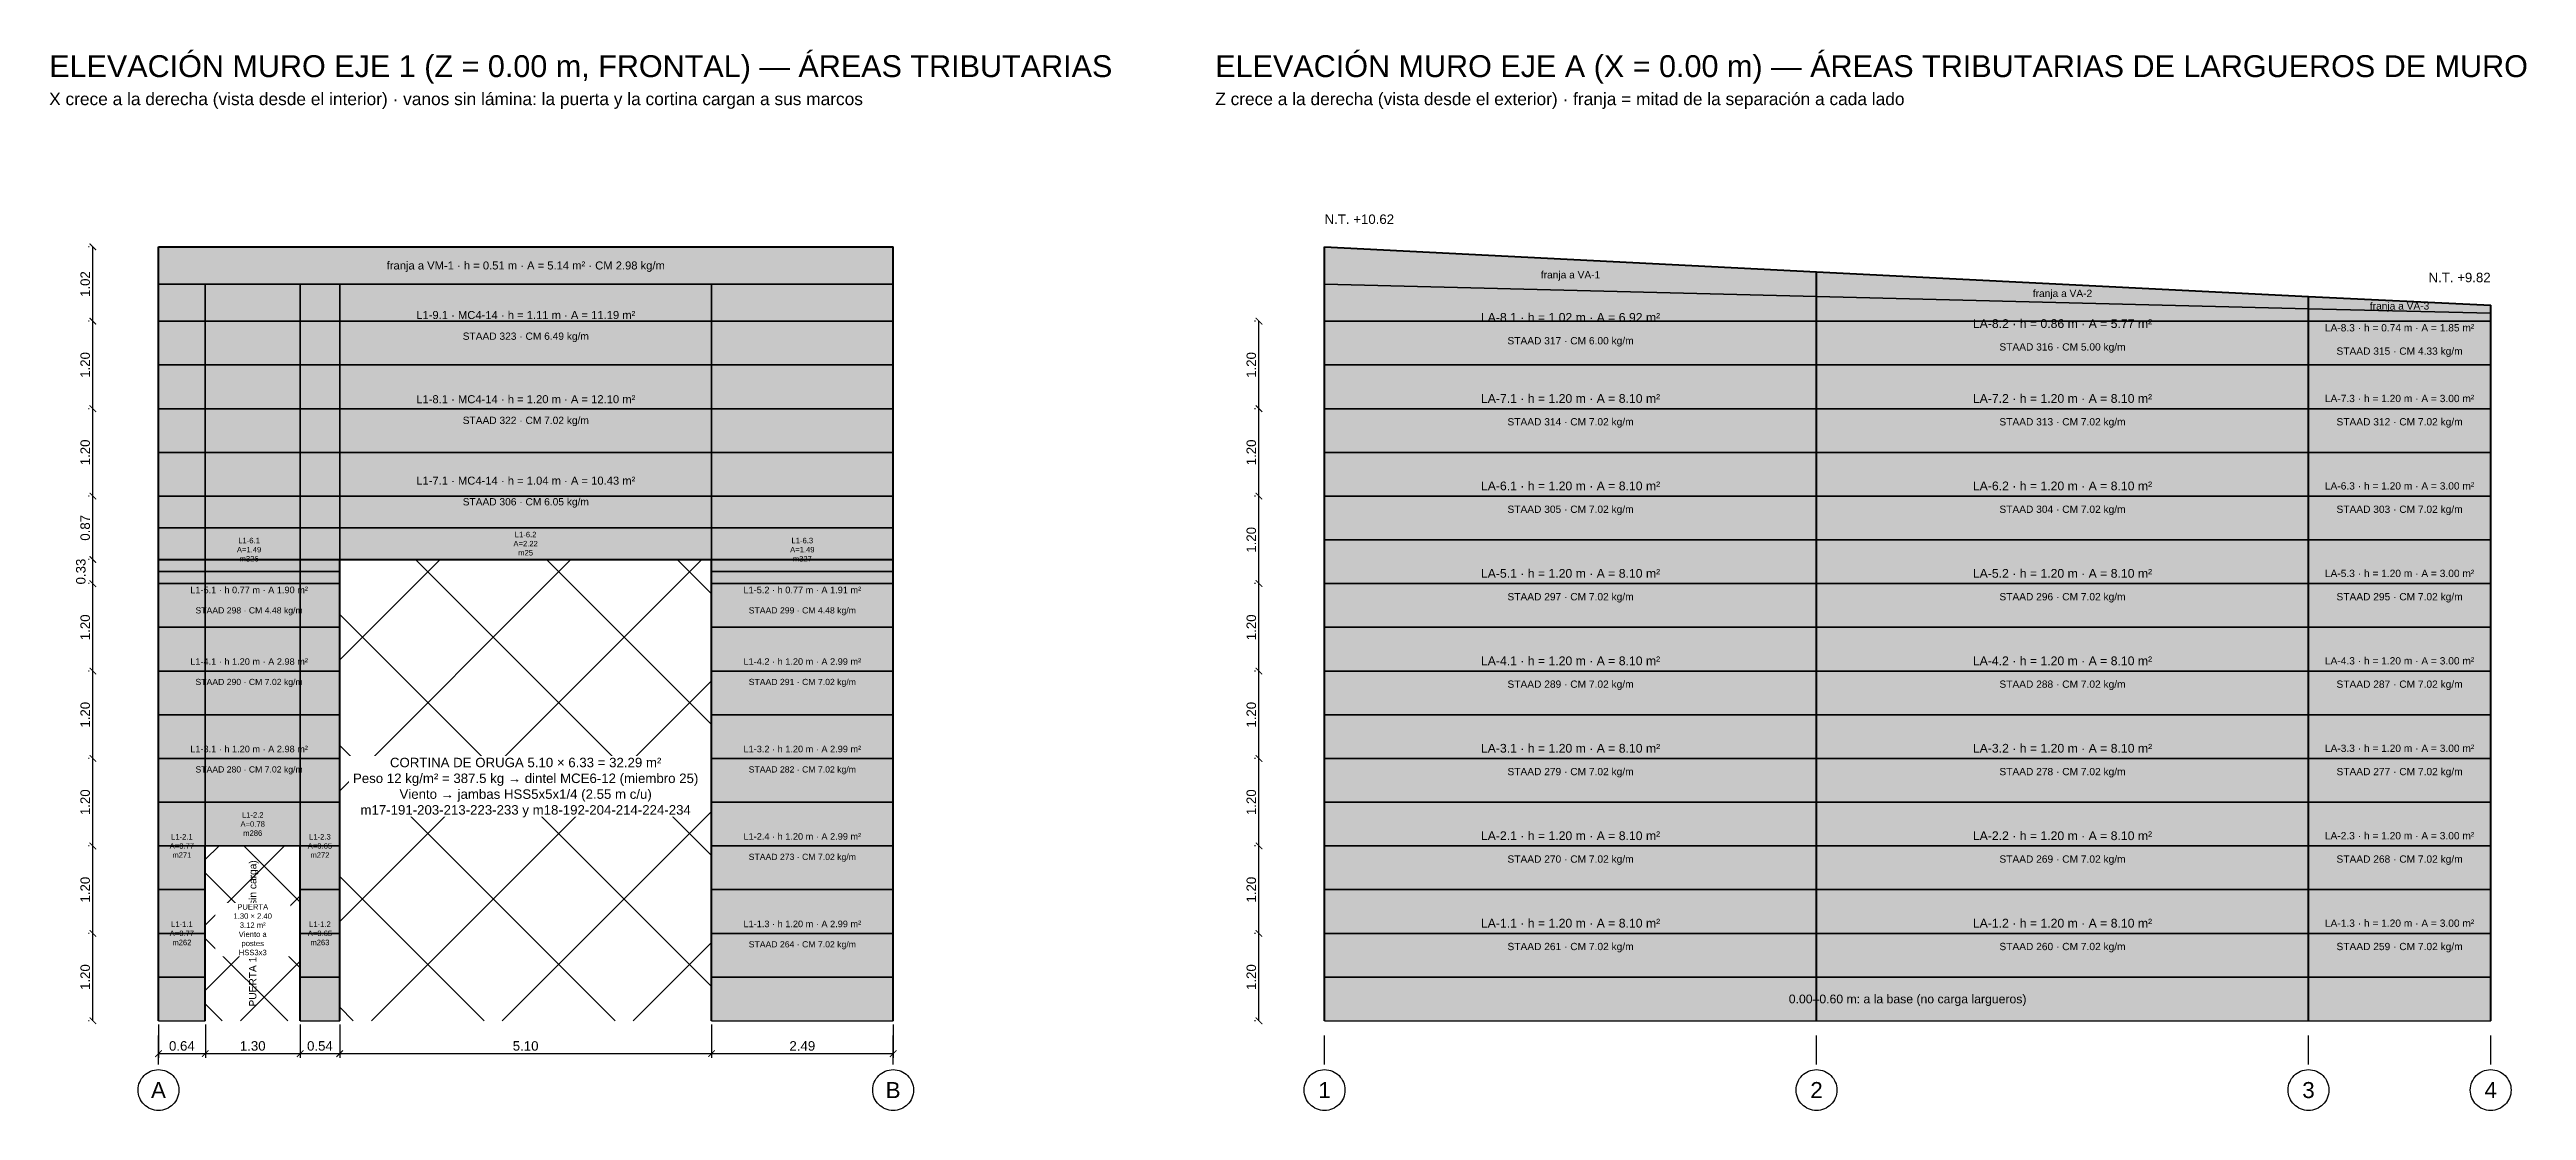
# Model space of a CAD drawing. Header units: metres. Extents: x -2.5 to 53.7, y -35.2 to 2.8.
# Drawn here: x -2.49 to 31.49, y -35.23 to -20.67 of the extents above; entities that cross this region are included whole.
import ezdxf
from ezdxf.enums import TextEntityAlignment as Align

# ---------------------------------------------------------------- set-up
doc = ezdxf.new("R2010")
doc.units = ezdxf.units.M
doc.linetypes.add('DASHDOT', pattern=[3.556, 2.54, -0.508, 0, -0.508])
for name, color, linetype in [('AT-MUROS', 130, 'Continuous'), ('AT-NO-CARGA', 9, 'Continuous'), ('AT-VIGAS', 30, 'Continuous'), ('COTAS', 3, 'Continuous'), ('EJES', 8, 'DASHDOT'), ('MARCO', 7, 'Continuous'), ('TEXTO', 7, 'Continuous'), ('TEXTO-AT', 250, 'Continuous'), ('TITULOS', 2, 'Continuous'), ('VANOS', 8, 'Continuous')]:
    doc.layers.add(name, color=color, linetype=linetype)
for name, color, linetype, lineweight in [('COLUMNAS', 7, 'Continuous', 50), ('MC4-14', 5, 'Continuous', 35), ('MCE6-12', 1, 'Continuous', 50)]:
    doc.layers.add(name, color=color, linetype=linetype, lineweight=lineweight)
doc.styles.add('ARIAL', font='arial.ttf')
doc.styles.add('OpenSansCondensed-Light', font='OpenSansCondensed-Light.ttf')
doc.dimstyles.new('EZDXF', dxfattribs={"dimtxt": 0.25, "dimasz": 0.175, "dimexe": 0.375, "dimexo": 0.125, "dimgap": 0.1, "dimtad": 1, "dimlfac": 100, "dimzin": 12, "dimtxsty": 'OpenSansCondensed-Light', "dimblk": 'ARCHTICK', "dimcen": 2.5, "dimazin": 3, "dimtfac": 0.5, "dimtmove": 2, "dimatfit": 3})

msp = doc.modelspace()

# ---------------------------------------------------------------- texts
at = {"layer": 'EJES', "style": 'ARIAL'}
for s, p in [('A', (-1, -34.95)), ('B', (9.08, -34.95)), ('1', (15, -34.95)), ('2', (21.75001, -34.95)), ('3', (28.5, -34.95)), ('4', (31, -34.95))]:
    msp.add_text(s, height=0.22, dxfattribs=at).set_placement(p, align=Align.MIDDLE_CENTER)
at = {"layer": 'TEXTO', "style": 'ARIAL'}
msp.add_text('N.T. +10.62', height=0.13, dxfattribs=at).set_placement((15, -23), align=Align.MIDDLE_LEFT)
msp.add_text('N.T. +9.82', height=0.13, dxfattribs=at).set_placement((31, -23.8), align=Align.MIDDLE_RIGHT)
at = {"layer": 'TEXTO-AT', "color": 18, "true_color": 0x000000, "style": 'ARIAL'}
for s, height, p in [('franja a VM-1 · h = 0.51 m · A = 5.14 m² · CM 2.98 kg/m', 0.11, (4.04, -23.634995)), ('franja a VA-1', 0.1, (18.375005, -23.7625)), ('franja a VA-2', 0.1, (25.125005, -24.0175)), ('L1-9.1 · MC4-14 · h = 1.11 m · A = 11.19 m²', 0.11, (4.04, -24.314995)), ('LA-8.1 · h = 1.02 m · A = 6.92 m²', 0.12, (18.375005, -24.3475)), ('LA-8.2 · h = 0.86 m · A = 5.77 m²', 0.12, (25.125005, -24.432498)), ('LA-8.3 · h = 0.74 m · A = 1.85 m²', 0.1, (29.75, -24.489995)), ('franja a VA-3', 0.1, (29.75, -24.189985)), ('STAAD 323 · CM 6.49 kg/m', 0.1, (4.04, -24.604995)), ('STAAD 317 · CM 6.00 kg/m', 0.1, (18.375005, -24.6675)), ('STAAD 316 · CM 5.00 kg/m', 0.1, (25.125005, -24.752498)), ('STAAD 315 · CM 4.33 kg/m', 0.1, (29.75, -24.809995)), ('L1-8.1 · MC4-14 · h = 1.20 m · A = 12.10 m²', 0.11, (4.04, -25.469993)), ('LA-7.1 · h = 1.20 m · A = 8.10 m²', 0.12, (18.375005, -25.46)), ('LA-7.2 · h = 1.20 m · A = 8.10 m²', 0.12, (25.125005, -25.46)), ('LA-7.3 · h = 1.20 m · A = 3.00 m²', 0.1, (29.75, -25.46)), ('STAAD 322 · CM 7.02 kg/m', 0.1, (4.04, -25.759993)), ('STAAD 314 · CM 7.02 kg/m', 0.1, (18.375005, -25.78)), ('STAAD 313 · CM 7.02 kg/m', 0.1, (25.125005, -25.78)), ('STAAD 312 · CM 7.02 kg/m', 0.1, (29.75, -25.78)), ('L1-7.1 · MC4-14 · h = 1.04 m · A = 10.43 m²', 0.11, (4.04, -26.587492)), ('STAAD 306 · CM 6.05 kg/m', 0.1, (4.04, -26.877492)), ('LA-6.1 · h = 1.20 m · A = 8.10 m²', 0.12, (18.375005, -26.66)), ('LA-6.2 · h = 1.20 m · A = 8.10 m²', 0.12, (25.125005, -26.66)), ('LA-6.3 · h = 1.20 m · A = 3.00 m²', 0.1, (29.75, -26.66)), ('STAAD 305 · CM 7.02 kg/m', 0.1, (18.375005, -26.98)), ('STAAD 304 · CM 7.02 kg/m', 0.1, (25.125005, -26.98)), ('STAAD 303 · CM 7.02 kg/m', 0.1, (29.75, -26.98)), ('LA-5.1 · h = 1.20 m · A = 8.10 m²', 0.12, (18.375005, -27.86)), ('LA-5.2 · h = 1.20 m · A = 8.10 m²', 0.12, (25.125005, -27.86)), ('LA-5.3 · h = 1.20 m · A = 3.00 m²', 0.1, (29.75, -27.86)), ('L1-5.1 · h 0.77 m · A 1.90 m²', 0.09, (0.24345, -28.087498)), ('L1-5.2 · h 0.77 m · A 1.91 m²', 0.09, (7.834255, -28.087498)), ('STAAD 297 · CM 7.02 kg/m', 0.1, (18.375005, -28.18)), ('STAAD 296 · CM 7.02 kg/m', 0.1, (25.125005, -28.18)), ('STAAD 295 · CM 7.02 kg/m', 0.1, (29.75, -28.18)), ('STAAD 298 · CM 4.48 kg/m', 0.085, (0.24345, -28.367497)), ('STAAD 299 · CM 4.48 kg/m', 0.085, (7.834255, -28.367497)), ('L1-4.1 · h 1.20 m · A 2.98 m²', 0.09, (0.24345, -29.07)), ('L1-4.2 · h 1.20 m · A 2.99 m²', 0.09, (7.834255, -29.07)), ('LA-4.1 · h = 1.20 m · A = 8.10 m²', 0.12, (18.375005, -29.06)), ('LA-4.2 · h = 1.20 m · A = 8.10 m²', 0.12, (25.125005, -29.06)), ('LA-4.3 · h = 1.20 m · A = 3.00 m²', 0.1, (29.75, -29.06)), ('STAAD 290 · CM 7.02 kg/m', 0.085, (0.24345, -29.35)), ('STAAD 291 · CM 7.02 kg/m', 0.085, (7.834255, -29.35)), ('STAAD 289 · CM 7.02 kg/m', 0.1, (18.375005, -29.38)), ('STAAD 288 · CM 7.02 kg/m', 0.1, (25.125005, -29.38)), ('STAAD 287 · CM 7.02 kg/m', 0.1, (29.75, -29.38)), ('L1-3.1 · h 1.20 m · A 2.98 m²', 0.09, (0.24345, -30.27)), ('L1-3.2 · h 1.20 m · A 2.99 m²', 0.09, (7.834255, -30.27)), ('LA-3.1 · h = 1.20 m · A = 8.10 m²', 0.12, (18.375005, -30.26)), ('LA-3.2 · h = 1.20 m · A = 8.10 m²', 0.12, (25.125005, -30.26)), ('LA-3.3 · h = 1.20 m · A = 3.00 m²', 0.1, (29.75, -30.26)), ('STAAD 280 · CM 7.02 kg/m', 0.085, (0.24345, -30.55)), ('STAAD 282 · CM 7.02 kg/m', 0.085, (7.834255, -30.55)), ('STAAD 279 · CM 7.02 kg/m', 0.1, (18.375005, -30.58)), ('STAAD 278 · CM 7.02 kg/m', 0.1, (25.125005, -30.58)), ('STAAD 277 · CM 7.02 kg/m', 0.1, (29.75, -30.58)), ('VANO NOSE DOCK 5.10 × 6.33 (sin carga)', 0.13, (4.037705, -30.834995)), ('L1-2.4 · h 1.20 m · A 2.99 m²', 0.09, (7.834255, -31.47)), ('LA-2.1 · h = 1.20 m · A = 8.10 m²', 0.12, (18.375005, -31.46)), ('LA-2.2 · h = 1.20 m · A = 8.10 m²', 0.12, (25.125005, -31.46)), ('LA-2.3 · h = 1.20 m · A = 3.00 m²', 0.1, (29.75, -31.46)), ('STAAD 273 · CM 7.02 kg/m', 0.085, (7.834255, -31.75)), ('STAAD 270 · CM 7.02 kg/m', 0.1, (18.375005, -31.78)), ('STAAD 269 · CM 7.02 kg/m', 0.1, (25.125005, -31.78)), ('STAAD 268 · CM 7.02 kg/m', 0.1, (29.75, -31.78)), ('L1-1.3 · h 1.20 m · A 2.99 m²', 0.09, (7.834255, -32.67)), ('LA-1.1 · h = 1.20 m · A = 8.10 m²', 0.12, (18.375005, -32.66)), ('LA-1.2 · h = 1.20 m · A = 8.10 m²', 0.12, (25.125005, -32.66)), ('LA-1.3 · h = 1.20 m · A = 3.00 m²', 0.1, (29.75, -32.66)), ('STAAD 264 · CM 7.02 kg/m', 0.085, (7.834255, -32.95)), ('STAAD 261 · CM 7.02 kg/m', 0.1, (18.375005, -32.98)), ('STAAD 260 · CM 7.02 kg/m', 0.1, (25.125005, -32.98)), ('STAAD 259 · CM 7.02 kg/m', 0.1, (29.75, -32.98)), ('0.00–0.60 m: a la base (no carga largueros)', 0.12, (23, -33.7))]:
    msp.add_text(s, height=height, dxfattribs=at).set_placement(p, align=Align.MIDDLE_CENTER)
msp.add_text('PUERTA 1.30 × 2.40 (sin carga)', height=0.1, rotation=90, dxfattribs=at).set_placement((0.2932, -32.8), align=Align.MIDDLE_CENTER)
at = {"layer": 'TEXTO-AT', "color": 18, "true_color": 0x000000, "char_height": 0.075, "attachment_point": 5, "style": 'ARIAL'}
for s, insert in [('L1-6.1\\PA=1.49\\Pm326', (0.24345, -27.534997)), ('L1-6.2\\PA=2.22\\Pm25', (4.037705, -27.452497)), ('L1-6.3\\PA=1.49\\Pm327', (7.834255, -27.534997)), ('L1-2.2\\PA=0.78\\Pm286', (0.2932, -31.3)), ('L1-2.1\\PA=0.77\\Pm271', (-0.67875, -31.6)), ('L1-2.3\\PA=0.65\\Pm272', (1.2154, -31.6)), ('L1-1.1\\PA=0.77\\Pm262', (-0.67875, -32.8)), ('L1-1.2\\PA=0.65\\Pm263', (1.2154, -32.8))]:
    msp.add_mtext(s, dxfattribs=dict(at, insert=insert))
at = {"layer": 'TITULOS', "style": 'ARIAL'}
for s, height, p in [('ELEVACIÓN MURO EJE 1 (Z = 0.00 m, FRONTAL) — ÁREAS TRIBUTARIAS', 0.3, (-2.5, -20.9)), ('ELEVACIÓN MURO EJE A (X = 0.00 m) — ÁREAS TRIBUTARIAS DE LARGUEROS DE MURO', 0.3, (13.5, -20.9)), ('X crece a la derecha (vista desde el interior) · vanos sin lámina: la puerta y la cortina cargan a sus marcos', 0.17, (-2.5, -21.35)), ('Z crece a la derecha (vista desde el exterior) · franja = mitad de la separación a cada lado', 0.17, (13.5, -21.35))]:
    msp.add_text(s, height=height, dxfattribs=at).set_placement(p, align=Align.MIDDLE_LEFT)

# ---------------------------------------------------------------- blocks, each defined once
blk = doc.blocks.new('_ARCHTICK')
at = {"color": 0, "linetype": 'ByBlock', "const_width": 0.15}
blk.add_lwpolyline([(-0.5, -0.5), (0.5, 0.5)], dxfattribs=at)
blk = doc.blocks.new('*D40')
at = {"color": 3, "transparency": 16777216}
for p, q in [((-1.95, -32.8), (-1.96, -32.8)), ((-1.9, -34), (-1.9, -32.8)), ((-1.95, -34), (-1.96, -34))]:
    blk.add_line(p, q, dxfattribs=at)
at = {"layer": 'Defpoints', "transparency": 16777216}
for p in [(-1.9, -32.8), (-1.9, -34), (-1.9, -34)]:
    blk.add_point(p, dxfattribs=at)
at = {"layer": 'COTAS', "color": 3, "transparency": 16777216, "xscale": 0.09, "yscale": 0.09}
for p, rotation in [((-1.9, -32.8), 90), ((-1.9, -34), 270)]:
    blk.add_blockref('_ARCHTICK', p, dxfattribs=dict(at, rotation=rotation))
at = {"layer": 'COTAS', "color": 3, "transparency": 16777216, "insert": (-2.005, -33.4), "char_height": 0.13, "attachment_point": 5, "rotation": 90, "style": 'ARIAL'}
blk.add_mtext('1.20', dxfattribs=at)
blk = doc.blocks.new('*D41')
at = {"color": 3, "transparency": 16777216}
for p, q in [((-1.95, -31.6), (-1.96, -31.6)), ((-1.9, -32.8), (-1.9, -31.6)), ((-1.95, -32.8), (-1.96, -32.8))]:
    blk.add_line(p, q, dxfattribs=at)
at = {"layer": 'Defpoints', "transparency": 16777216}
for p in [(-1.9, -31.6), (-1.9, -32.8), (-1.9, -32.8)]:
    blk.add_point(p, dxfattribs=at)
at = {"layer": 'COTAS', "color": 3, "transparency": 16777216, "xscale": 0.09, "yscale": 0.09}
for p, rotation in [((-1.9, -31.6), 90), ((-1.9, -32.8), 270)]:
    blk.add_blockref('_ARCHTICK', p, dxfattribs=dict(at, rotation=rotation))
at = {"layer": 'COTAS', "color": 3, "transparency": 16777216, "insert": (-2.005, -32.2), "char_height": 0.13, "attachment_point": 5, "rotation": 90, "style": 'ARIAL'}
blk.add_mtext('1.20', dxfattribs=at)
blk = doc.blocks.new('*D42')
at = {"color": 3, "transparency": 16777216}
for p, q in [((-1.95, -30.4), (-1.96, -30.4)), ((-1.9, -31.6), (-1.9, -30.4)), ((-1.95, -31.6), (-1.96, -31.6))]:
    blk.add_line(p, q, dxfattribs=at)
at = {"layer": 'Defpoints', "transparency": 16777216}
for p in [(-1.9, -30.4), (-1.9, -31.6), (-1.9, -31.6)]:
    blk.add_point(p, dxfattribs=at)
at = {"layer": 'COTAS', "color": 3, "transparency": 16777216, "xscale": 0.09, "yscale": 0.09}
for p, rotation in [((-1.9, -30.4), 90), ((-1.9, -31.6), 270)]:
    blk.add_blockref('_ARCHTICK', p, dxfattribs=dict(at, rotation=rotation))
at = {"layer": 'COTAS', "color": 3, "transparency": 16777216, "insert": (-2.005, -31), "char_height": 0.13, "attachment_point": 5, "rotation": 90, "style": 'ARIAL'}
blk.add_mtext('1.20', dxfattribs=at)
blk = doc.blocks.new('*D43')
at = {"color": 3, "transparency": 16777216}
for p, q in [((-1.95, -29.2), (-1.96, -29.2)), ((-1.9, -30.4), (-1.9, -29.2)), ((-1.95, -30.4), (-1.96, -30.4))]:
    blk.add_line(p, q, dxfattribs=at)
at = {"layer": 'Defpoints', "transparency": 16777216}
for p in [(-1.9, -29.2), (-1.9, -30.4), (-1.9, -30.4)]:
    blk.add_point(p, dxfattribs=at)
at = {"layer": 'COTAS', "color": 3, "transparency": 16777216, "xscale": 0.09, "yscale": 0.09}
for p, rotation in [((-1.9, -29.2), 90), ((-1.9, -30.4), 270)]:
    blk.add_blockref('_ARCHTICK', p, dxfattribs=dict(at, rotation=rotation))
at = {"layer": 'COTAS', "color": 3, "transparency": 16777216, "insert": (-2.005, -29.8), "char_height": 0.13, "attachment_point": 5, "rotation": 90, "style": 'ARIAL'}
blk.add_mtext('1.20', dxfattribs=at)
blk = doc.blocks.new('*D44')
at = {"color": 3, "transparency": 16777216}
for p, q in [((-1.95, -28), (-1.96, -28)), ((-1.9, -29.2), (-1.9, -28)), ((-1.95, -29.2), (-1.96, -29.2))]:
    blk.add_line(p, q, dxfattribs=at)
at = {"layer": 'Defpoints', "transparency": 16777216}
for p in [(-1.9, -28), (-1.9, -29.2), (-1.9, -29.2)]:
    blk.add_point(p, dxfattribs=at)
at = {"layer": 'COTAS', "color": 3, "transparency": 16777216, "xscale": 0.09, "yscale": 0.09}
for p, rotation in [((-1.9, -28), 90), ((-1.9, -29.2), 270)]:
    blk.add_blockref('_ARCHTICK', p, dxfattribs=dict(at, rotation=rotation))
at = {"layer": 'COTAS', "color": 3, "transparency": 16777216, "insert": (-2.005, -28.6), "char_height": 0.13, "attachment_point": 5, "rotation": 90, "style": 'ARIAL'}
blk.add_mtext('1.20', dxfattribs=at)
blk = doc.blocks.new('*D45')
at = {"color": 3, "transparency": 16777216}
for p, q in [((-1.95, -27.66999), (-1.96, -27.66999)), ((-1.9, -28), (-1.9, -27.66999)), ((-1.95, -28), (-1.96, -28))]:
    blk.add_line(p, q, dxfattribs=at)
at = {"layer": 'Defpoints', "transparency": 16777216}
for p in [(-1.9, -27.66999), (-1.9, -28), (-1.9, -28)]:
    blk.add_point(p, dxfattribs=at)
at = {"layer": 'COTAS', "color": 3, "transparency": 16777216, "xscale": 0.09, "yscale": 0.09}
for p, rotation in [((-1.9, -27.66999), 90), ((-1.9, -28), 270)]:
    blk.add_blockref('_ARCHTICK', p, dxfattribs=dict(at, rotation=rotation))
at = {"layer": 'COTAS', "color": 3, "transparency": 16777216, "insert": (-2.065, -27.834995), "char_height": 0.13, "attachment_point": 5, "rotation": 90, "style": 'ARIAL'}
blk.add_mtext('0.33', dxfattribs=at)
blk = doc.blocks.new('*D46')
at = {"color": 3, "transparency": 16777216}
for p, q in [((-1.95, -26.79999), (-1.96, -26.79999)), ((-1.9, -27.66999), (-1.9, -26.79999)), ((-1.95, -27.66999), (-1.96, -27.66999))]:
    blk.add_line(p, q, dxfattribs=at)
at = {"layer": 'Defpoints', "transparency": 16777216}
for p in [(-1.9, -26.79999), (-1.9, -27.66999), (-1.9, -27.66999)]:
    blk.add_point(p, dxfattribs=at)
at = {"layer": 'COTAS', "color": 3, "transparency": 16777216, "xscale": 0.09, "yscale": 0.09}
for p, rotation in [((-1.9, -26.79999), 90), ((-1.9, -27.66999), 270)]:
    blk.add_blockref('_ARCHTICK', p, dxfattribs=dict(at, rotation=rotation))
at = {"layer": 'COTAS', "color": 3, "transparency": 16777216, "insert": (-2.005, -27.23499), "char_height": 0.13, "attachment_point": 5, "rotation": 90, "style": 'ARIAL'}
blk.add_mtext('0.87', dxfattribs=at)
blk = doc.blocks.new('*D47')
at = {"color": 3, "transparency": 16777216}
for p, q in [((-1.95, -25.59998), (-1.96, -25.59998)), ((-1.9, -26.79999), (-1.9, -25.59998)), ((-1.95, -26.79999), (-1.96, -26.79999))]:
    blk.add_line(p, q, dxfattribs=at)
at = {"layer": 'Defpoints', "transparency": 16777216}
for p in [(-1.9, -25.59998), (-1.9, -26.79999), (-1.9, -26.79999)]:
    blk.add_point(p, dxfattribs=at)
at = {"layer": 'COTAS', "color": 3, "transparency": 16777216, "xscale": 0.09, "yscale": 0.09}
for p, rotation in [((-1.9, -25.59998), 90), ((-1.9, -26.79999), 270)]:
    blk.add_blockref('_ARCHTICK', p, dxfattribs=dict(at, rotation=rotation))
at = {"layer": 'COTAS', "color": 3, "transparency": 16777216, "insert": (-2.005, -26.199985), "char_height": 0.13, "attachment_point": 5, "rotation": 90, "style": 'ARIAL'}
blk.add_mtext('1.20', dxfattribs=at)
blk = doc.blocks.new('*D48')
at = {"color": 3, "transparency": 16777216}
for p, q in [((-1.95, -24.39998), (-1.96, -24.39998)), ((-1.9, -25.59998), (-1.9, -24.39998)), ((-1.95, -25.59998), (-1.96, -25.59998))]:
    blk.add_line(p, q, dxfattribs=at)
at = {"layer": 'Defpoints', "transparency": 16777216}
for p in [(-1.9, -24.39998), (-1.9, -25.59998), (-1.9, -25.59998)]:
    blk.add_point(p, dxfattribs=at)
at = {"layer": 'COTAS', "color": 3, "transparency": 16777216, "xscale": 0.09, "yscale": 0.09}
for p, rotation in [((-1.9, -24.39998), 90), ((-1.9, -25.59998), 270)]:
    blk.add_blockref('_ARCHTICK', p, dxfattribs=dict(at, rotation=rotation))
at = {"layer": 'COTAS', "color": 3, "transparency": 16777216, "insert": (-2.005, -24.99998), "char_height": 0.13, "attachment_point": 5, "rotation": 90, "style": 'ARIAL'}
blk.add_mtext('1.20', dxfattribs=at)
blk = doc.blocks.new('*D49')
at = {"color": 3, "transparency": 16777216}
for p, q in [((-1.95, -23.38), (-1.96, -23.38)), ((-1.9, -24.39998), (-1.9, -23.38)), ((-1.95, -24.39998), (-1.96, -24.39998))]:
    blk.add_line(p, q, dxfattribs=at)
at = {"layer": 'Defpoints', "transparency": 16777216}
for p in [(-1.9, -23.38), (-1.9, -24.39998), (-1.9, -24.39998)]:
    blk.add_point(p, dxfattribs=at)
at = {"layer": 'COTAS', "color": 3, "transparency": 16777216, "xscale": 0.09, "yscale": 0.09}
for p, rotation in [((-1.9, -23.38), 90), ((-1.9, -24.39998), 270)]:
    blk.add_blockref('_ARCHTICK', p, dxfattribs=dict(at, rotation=rotation))
at = {"layer": 'COTAS', "color": 3, "transparency": 16777216, "insert": (-2.005, -23.88999), "char_height": 0.13, "attachment_point": 5, "rotation": 90, "style": 'ARIAL'}
blk.add_mtext('1.02', dxfattribs=at)
blk = doc.blocks.new('*D50')
at = {"color": 3, "transparency": 16777216}
for p, q in [((-1, -34.05), (-1, -34.51)), ((-0.357, -34.05), (-0.357, -34.51)), ((-1, -34.45), (-0.357, -34.45))]:
    blk.add_line(p, q, dxfattribs=at)
at = {"layer": 'Defpoints', "transparency": 16777216}
for p in [(-1, -34), (-0.357, -34), (-1, -34.45)]:
    blk.add_point(p, dxfattribs=at)
at = {"layer": 'COTAS', "color": 3, "transparency": 16777216, "xscale": 0.09, "yscale": 0.09, "rotation": 180}
blk.add_blockref('_ARCHTICK', (-1, -34.45), dxfattribs=at)
at = {"layer": 'COTAS', "color": 3, "transparency": 16777216, "xscale": 0.09, "yscale": 0.09}
blk.add_blockref('_ARCHTICK', (-0.357, -34.45), dxfattribs=at)
at = {"layer": 'COTAS', "color": 3, "transparency": 16777216, "insert": (-0.679, -34.345), "char_height": 0.13, "attachment_point": 5, "style": 'ARIAL'}
blk.add_mtext('0.64', dxfattribs=at)
blk = doc.blocks.new('*D51')
at = {"color": 3, "transparency": 16777216}
for p, q in [((-0.357, -34.05), (-0.357, -34.51)), ((0.944, -34.05), (0.944, -34.51)), ((-0.357, -34.45), (0.944, -34.45))]:
    blk.add_line(p, q, dxfattribs=at)
at = {"layer": 'Defpoints', "transparency": 16777216}
for p in [(-0.357, -34), (0.944, -34), (-0.357, -34.45)]:
    blk.add_point(p, dxfattribs=at)
at = {"layer": 'COTAS', "color": 3, "transparency": 16777216, "xscale": 0.09, "yscale": 0.09, "rotation": 180}
blk.add_blockref('_ARCHTICK', (-0.357, -34.45), dxfattribs=at)
at = {"layer": 'COTAS', "color": 3, "transparency": 16777216, "xscale": 0.09, "yscale": 0.09}
blk.add_blockref('_ARCHTICK', (0.944, -34.45), dxfattribs=at)
at = {"layer": 'COTAS', "color": 3, "transparency": 16777216, "insert": (0.293, -34.345), "char_height": 0.13, "attachment_point": 5, "style": 'ARIAL'}
blk.add_mtext('1.30', dxfattribs=at)
blk = doc.blocks.new('*D52')
at = {"color": 3, "transparency": 16777216}
for p, q in [((0.9439, -34.05), (0.9439, -34.51)), ((1.4869, -34.05), (1.4869, -34.51)), ((0.9439, -34.45), (1.4869, -34.45))]:
    blk.add_line(p, q, dxfattribs=at)
at = {"layer": 'Defpoints', "transparency": 16777216}
for p in [(0.9439, -34), (1.4869, -34), (0.9439, -34.45)]:
    blk.add_point(p, dxfattribs=at)
at = {"layer": 'COTAS', "color": 3, "transparency": 16777216, "xscale": 0.09, "yscale": 0.09, "rotation": 180}
blk.add_blockref('_ARCHTICK', (0.9439, -34.45), dxfattribs=at)
at = {"layer": 'COTAS', "color": 3, "transparency": 16777216, "xscale": 0.09, "yscale": 0.09}
blk.add_blockref('_ARCHTICK', (1.4869, -34.45), dxfattribs=at)
at = {"layer": 'COTAS', "color": 3, "transparency": 16777216, "insert": (1.2154, -34.345), "char_height": 0.13, "attachment_point": 5, "style": 'ARIAL'}
blk.add_mtext('0.54', dxfattribs=at)
blk = doc.blocks.new('*D53')
at = {"color": 3, "transparency": 16777216}
for p, q in [((1.4869, -34.05), (1.4869, -34.51)), ((6.58851, -34.05), (6.58851, -34.51)), ((1.4869, -34.45), (6.58851, -34.45))]:
    blk.add_line(p, q, dxfattribs=at)
at = {"layer": 'Defpoints', "transparency": 16777216}
for p in [(1.4869, -34), (6.58851, -34), (1.4869, -34.45)]:
    blk.add_point(p, dxfattribs=at)
at = {"layer": 'COTAS', "color": 3, "transparency": 16777216, "xscale": 0.09, "yscale": 0.09, "rotation": 180}
blk.add_blockref('_ARCHTICK', (1.4869, -34.45), dxfattribs=at)
at = {"layer": 'COTAS', "color": 3, "transparency": 16777216, "xscale": 0.09, "yscale": 0.09}
blk.add_blockref('_ARCHTICK', (6.58851, -34.45), dxfattribs=at)
at = {"layer": 'COTAS', "color": 3, "transparency": 16777216, "insert": (4.037705, -34.345), "char_height": 0.13, "attachment_point": 5, "style": 'ARIAL'}
blk.add_mtext('5.10', dxfattribs=at)
blk = doc.blocks.new('*D54')
at = {"color": 3, "transparency": 16777216}
for p, q in [((6.58851, -34.05), (6.58851, -34.51)), ((9.08, -34.05), (9.08, -34.51)), ((6.58851, -34.45), (9.08, -34.45))]:
    blk.add_line(p, q, dxfattribs=at)
at = {"layer": 'Defpoints', "transparency": 16777216}
for p in [(6.58851, -34), (9.08, -34), (6.58851, -34.45)]:
    blk.add_point(p, dxfattribs=at)
at = {"layer": 'COTAS', "color": 3, "transparency": 16777216, "xscale": 0.09, "yscale": 0.09, "rotation": 180}
blk.add_blockref('_ARCHTICK', (6.58851, -34.45), dxfattribs=at)
at = {"layer": 'COTAS', "color": 3, "transparency": 16777216, "xscale": 0.09, "yscale": 0.09}
blk.add_blockref('_ARCHTICK', (9.08, -34.45), dxfattribs=at)
at = {"layer": 'COTAS', "color": 3, "transparency": 16777216, "insert": (7.834255, -34.345), "char_height": 0.13, "attachment_point": 5, "style": 'ARIAL'}
blk.add_mtext('2.49', dxfattribs=at)
blk = doc.blocks.new('*D24')
at = {"color": 3, "transparency": 16777216}
for p, q in [((14.05, -32.8), (14.04, -32.8)), ((14.1, -34), (14.1, -32.8)), ((14.05, -34), (14.04, -34))]:
    blk.add_line(p, q, dxfattribs=at)
at = {"layer": 'Defpoints', "transparency": 16777216}
for p in [(14.1, -32.8), (14.1, -34), (14.1, -34)]:
    blk.add_point(p, dxfattribs=at)
at = {"layer": 'COTAS', "color": 3, "transparency": 16777216, "xscale": 0.09, "yscale": 0.09}
for p, rotation in [((14.1, -32.8), 90), ((14.1, -34), 270)]:
    blk.add_blockref('_ARCHTICK', p, dxfattribs=dict(at, rotation=rotation))
at = {"layer": 'COTAS', "color": 3, "transparency": 16777216, "insert": (13.995, -33.4), "char_height": 0.13, "attachment_point": 5, "rotation": 90, "style": 'ARIAL'}
blk.add_mtext('1.20', dxfattribs=at)
blk = doc.blocks.new('*D25')
at = {"color": 3, "transparency": 16777216}
for p, q in [((14.05, -31.6), (14.04, -31.6)), ((14.1, -32.8), (14.1, -31.6)), ((14.05, -32.8), (14.04, -32.8))]:
    blk.add_line(p, q, dxfattribs=at)
at = {"layer": 'Defpoints', "transparency": 16777216}
for p in [(14.1, -31.6), (14.1, -32.8), (14.1, -32.8)]:
    blk.add_point(p, dxfattribs=at)
at = {"layer": 'COTAS', "color": 3, "transparency": 16777216, "xscale": 0.09, "yscale": 0.09}
for p, rotation in [((14.1, -31.6), 90), ((14.1, -32.8), 270)]:
    blk.add_blockref('_ARCHTICK', p, dxfattribs=dict(at, rotation=rotation))
at = {"layer": 'COTAS', "color": 3, "transparency": 16777216, "insert": (13.995, -32.2), "char_height": 0.13, "attachment_point": 5, "rotation": 90, "style": 'ARIAL'}
blk.add_mtext('1.20', dxfattribs=at)
blk = doc.blocks.new('*D26')
at = {"color": 3, "transparency": 16777216}
for p, q in [((14.05, -30.4), (14.04, -30.4)), ((14.1, -31.6), (14.1, -30.4)), ((14.05, -31.6), (14.04, -31.6))]:
    blk.add_line(p, q, dxfattribs=at)
at = {"layer": 'Defpoints', "transparency": 16777216}
for p in [(14.1, -30.4), (14.1, -31.6), (14.1, -31.6)]:
    blk.add_point(p, dxfattribs=at)
at = {"layer": 'COTAS', "color": 3, "transparency": 16777216, "xscale": 0.09, "yscale": 0.09}
for p, rotation in [((14.1, -30.4), 90), ((14.1, -31.6), 270)]:
    blk.add_blockref('_ARCHTICK', p, dxfattribs=dict(at, rotation=rotation))
at = {"layer": 'COTAS', "color": 3, "transparency": 16777216, "insert": (13.995, -31), "char_height": 0.13, "attachment_point": 5, "rotation": 90, "style": 'ARIAL'}
blk.add_mtext('1.20', dxfattribs=at)
blk = doc.blocks.new('*D27')
at = {"color": 3, "transparency": 16777216}
for p, q in [((14.05, -29.2), (14.04, -29.2)), ((14.1, -30.4), (14.1, -29.2)), ((14.05, -30.4), (14.04, -30.4))]:
    blk.add_line(p, q, dxfattribs=at)
at = {"layer": 'Defpoints', "transparency": 16777216}
for p in [(14.1, -29.2), (14.1, -30.4), (14.1, -30.4)]:
    blk.add_point(p, dxfattribs=at)
at = {"layer": 'COTAS', "color": 3, "transparency": 16777216, "xscale": 0.09, "yscale": 0.09}
for p, rotation in [((14.1, -29.2), 90), ((14.1, -30.4), 270)]:
    blk.add_blockref('_ARCHTICK', p, dxfattribs=dict(at, rotation=rotation))
at = {"layer": 'COTAS', "color": 3, "transparency": 16777216, "insert": (13.995, -29.8), "char_height": 0.13, "attachment_point": 5, "rotation": 90, "style": 'ARIAL'}
blk.add_mtext('1.20', dxfattribs=at)
blk = doc.blocks.new('*D28')
at = {"color": 3, "transparency": 16777216}
for p, q in [((14.05, -28), (14.04, -28)), ((14.1, -29.2), (14.1, -28)), ((14.05, -29.2), (14.04, -29.2))]:
    blk.add_line(p, q, dxfattribs=at)
at = {"layer": 'Defpoints', "transparency": 16777216}
for p in [(14.1, -28), (14.1, -29.2), (14.1, -29.2)]:
    blk.add_point(p, dxfattribs=at)
at = {"layer": 'COTAS', "color": 3, "transparency": 16777216, "xscale": 0.09, "yscale": 0.09}
for p, rotation in [((14.1, -28), 90), ((14.1, -29.2), 270)]:
    blk.add_blockref('_ARCHTICK', p, dxfattribs=dict(at, rotation=rotation))
at = {"layer": 'COTAS', "color": 3, "transparency": 16777216, "insert": (13.995, -28.6), "char_height": 0.13, "attachment_point": 5, "rotation": 90, "style": 'ARIAL'}
blk.add_mtext('1.20', dxfattribs=at)
blk = doc.blocks.new('*D29')
at = {"color": 3, "transparency": 16777216}
for p, q in [((14.05, -26.8), (14.04, -26.8)), ((14.1, -28), (14.1, -26.8)), ((14.05, -28), (14.04, -28))]:
    blk.add_line(p, q, dxfattribs=at)
at = {"layer": 'Defpoints', "transparency": 16777216}
for p in [(14.1, -26.8), (14.1, -28), (14.1, -28)]:
    blk.add_point(p, dxfattribs=at)
at = {"layer": 'COTAS', "color": 3, "transparency": 16777216, "xscale": 0.09, "yscale": 0.09}
for p, rotation in [((14.1, -26.8), 90), ((14.1, -28), 270)]:
    blk.add_blockref('_ARCHTICK', p, dxfattribs=dict(at, rotation=rotation))
at = {"layer": 'COTAS', "color": 3, "transparency": 16777216, "insert": (13.995, -27.4), "char_height": 0.13, "attachment_point": 5, "rotation": 90, "style": 'ARIAL'}
blk.add_mtext('1.20', dxfattribs=at)
blk = doc.blocks.new('*D30')
at = {"color": 3, "transparency": 16777216}
for p, q in [((14.05, -25.6), (14.04, -25.6)), ((14.1, -26.8), (14.1, -25.6)), ((14.05, -26.8), (14.04, -26.8))]:
    blk.add_line(p, q, dxfattribs=at)
at = {"layer": 'Defpoints', "transparency": 16777216}
for p in [(14.1, -25.6), (14.1, -26.8), (14.1, -26.8)]:
    blk.add_point(p, dxfattribs=at)
at = {"layer": 'COTAS', "color": 3, "transparency": 16777216, "xscale": 0.09, "yscale": 0.09}
for p, rotation in [((14.1, -25.6), 90), ((14.1, -26.8), 270)]:
    blk.add_blockref('_ARCHTICK', p, dxfattribs=dict(at, rotation=rotation))
at = {"layer": 'COTAS', "color": 3, "transparency": 16777216, "insert": (13.995, -26.2), "char_height": 0.13, "attachment_point": 5, "rotation": 90, "style": 'ARIAL'}
blk.add_mtext('1.20', dxfattribs=at)
blk = doc.blocks.new('*D31')
at = {"color": 3, "transparency": 16777216}
for p, q in [((14.05, -24.4), (14.04, -24.4)), ((14.1, -25.6), (14.1, -24.4)), ((14.05, -25.6), (14.04, -25.6))]:
    blk.add_line(p, q, dxfattribs=at)
at = {"layer": 'Defpoints', "transparency": 16777216}
for p in [(14.1, -24.4), (14.1, -25.6), (14.1, -25.6)]:
    blk.add_point(p, dxfattribs=at)
at = {"layer": 'COTAS', "color": 3, "transparency": 16777216, "xscale": 0.09, "yscale": 0.09}
for p, rotation in [((14.1, -24.4), 90), ((14.1, -25.6), 270)]:
    blk.add_blockref('_ARCHTICK', p, dxfattribs=dict(at, rotation=rotation))
at = {"layer": 'COTAS', "color": 3, "transparency": 16777216, "insert": (13.995, -25), "char_height": 0.13, "attachment_point": 5, "rotation": 90, "style": 'ARIAL'}
blk.add_mtext('1.20', dxfattribs=at)

# ---------------------------------------------------------------- dimensions: what is measured, and where the dimension line sits
at = {"layer": 'COTAS'}
for base, p1, p2, picture, middle in [((-1.9, -24.39998), (-1.9, -24.39998), (-1.9, -23.38), '*D49', (-2.005, -23.88999)), ((-1.9, -25.59998), (-1.9, -25.59998), (-1.9, -24.39998), '*D48', (-2.005, -24.99998)), ((14.1, -25.6), (14.1, -25.6), (14.1, -24.4), '*D31', (13.995, -25)), ((-1.9, -26.79999), (-1.9, -26.79999), (-1.9, -25.59998), '*D47', (-2.005, -26.199985)), ((14.1, -26.8), (14.1, -26.8), (14.1, -25.6), '*D30', (13.995, -26.2)), ((-1.9, -27.66999), (-1.9, -27.66999), (-1.9, -26.79999), '*D46', (-2.005, -27.23499)), ((14.1, -28), (14.1, -28), (14.1, -26.8), '*D29', (13.995, -27.4)), ((-1.9, -28), (-1.9, -28), (-1.9, -27.66999), '*D45', (-2.065, -27.834995)), ((-1.9, -29.2), (-1.9, -29.2), (-1.9, -28), '*D44', (-2.005, -28.6)), ((14.1, -29.2), (14.1, -29.2), (14.1, -28), '*D28', (13.995, -28.6)), ((-1.9, -30.4), (-1.9, -30.4), (-1.9, -29.2), '*D43', (-2.005, -29.8)), ((14.1, -30.4), (14.1, -30.4), (14.1, -29.2), '*D27', (13.995, -29.8)), ((-1.9, -31.6), (-1.9, -31.6), (-1.9, -30.4), '*D42', (-2.005, -31)), ((14.1, -31.6), (14.1, -31.6), (14.1, -30.4), '*D26', (13.995, -31)), ((-1.9, -32.8), (-1.9, -32.8), (-1.9, -31.6), '*D41', (-2.005, -32.2)), ((14.1, -32.8), (14.1, -32.8), (14.1, -31.6), '*D25', (13.995, -32.2)), ((-1.9, -34), (-1.9, -34), (-1.9, -32.8), '*D40', (-2.005, -33.4)), ((14.1, -34), (14.1, -34), (14.1, -32.8), '*D24', (13.995, -33.4))]:
    dim = msp.add_linear_dim(base=base, p1=p1, p2=p2, angle=90, dimstyle='EZDXF', override={"dimtxt": 0.13, "dimasz": 0.09, "dimexe": 0.06, "dimexo": 0.05, "dimgap": 0.04, "dimtad": 1, "dimdec": 2, "dimlfac": 1, "dimzin": 0, "dimpost": '', "dimtxsty": 'ARIAL', "dimclrd": 3, "dimclre": 3, "dimclrt": 3}, dxfattribs=at)
    dim.commit()
    dim.dimension.update_dxf_attribs({"geometry": picture, "text_midpoint": middle})
for base, p1, p2, picture, middle in [((-1, -34.45), (-1, -34), (-0.357499, -34), '*D50', (-0.67875, -34.345)), ((-0.357499, -34.45), (-0.357499, -34), (0.9439, -34), '*D51', (0.2932, -34.345)), ((0.9439, -34.45), (0.9439, -34), (1.4869, -34), '*D52', (1.2154, -34.345)), ((1.4869, -34.45), (1.4869, -34), (6.58851, -34), '*D53', (4.037705, -34.345)), ((6.58851, -34.45), (6.58851, -34), (9.08, -34), '*D54', (7.834255, -34.345))]:
    dim = msp.add_linear_dim(base=base, p1=p1, p2=p2, dimstyle='EZDXF', override={"dimtxt": 0.13, "dimasz": 0.09, "dimexe": 0.06, "dimexo": 0.05, "dimgap": 0.04, "dimtad": 1, "dimdec": 2, "dimlfac": 1, "dimzin": 0, "dimpost": '', "dimtxsty": 'ARIAL', "dimclrd": 3, "dimclre": 3, "dimclrt": 3}, dxfattribs=at)
    dim.commit()
    dim.dimension.update_dxf_attribs({"geometry": picture, "text_midpoint": middle})

# ---------------------------------------------------------------- hatches: boundary and pattern name
at = {"layer": 'AT-MUROS', "true_color": 0xbeebbe}
h = msp.add_hatch(color=254, dxfattribs=at)
h.dxf.hatch_style = 1
h.paths.add_polyline_path([(-1, -24.99999), (-0.357499, -24.99999), (-0.357499, -23.89), (-1, -23.89)])
h = msp.add_hatch(color=254, dxfattribs=at)
h.dxf.hatch_style = 1
h.paths.add_polyline_path([(-0.357499, -24.99999), (0.9439, -24.99999), (0.9439, -23.89), (-0.357499, -23.89)])
h = msp.add_hatch(color=254, dxfattribs=at)
h.dxf.hatch_style = 1
h.paths.add_polyline_path([(0.9439, -24.99999), (1.4869, -24.99999), (1.4869, -23.89), (0.9439, -23.89)])
h = msp.add_hatch(color=254, dxfattribs=at)
h.dxf.hatch_style = 1
h.paths.add_polyline_path([(1.4869, -24.99999), (6.58851, -24.99999), (6.58851, -23.89), (1.4869, -23.89)])
h = msp.add_hatch(color=254, dxfattribs=at)
h.dxf.hatch_style = 1
h.paths.add_polyline_path([(6.58851, -24.99999), (9.08, -24.99999), (9.08, -23.89), (6.58851, -23.89)])
at = {"layer": 'AT-MUROS', "true_color": 0xa8ccff}
h = msp.add_hatch(color=151, dxfattribs=at)
h.dxf.hatch_style = 1
h.paths.add_polyline_path([(15, -25), (21.75001, -25), (21.75001, -24.06), (15, -23.89)])
h = msp.add_hatch(color=151, dxfattribs=at)
h.dxf.hatch_style = 1
h.paths.add_polyline_path([(21.75001, -25), (28.5, -25), (28.5, -24.22999), (21.75001, -24.06)])
h = msp.add_hatch(color=151, dxfattribs=at)
h.dxf.hatch_style = 1
h.paths.add_polyline_path([(28.5, -25), (31, -25), (31, -24.28999), (28.5, -24.22999)])
h = msp.add_hatch(color=151, dxfattribs=at)
h.dxf.hatch_style = 1
h.paths.add_polyline_path([(-1, -26.199995), (-0.357499, -26.199995), (-0.357499, -24.99999), (-1, -24.99999)])
h = msp.add_hatch(color=151, dxfattribs=at)
h.dxf.hatch_style = 1
h.paths.add_polyline_path([(-0.357499, -26.199995), (0.9439, -26.199995), (0.9439, -24.99999), (-0.357499, -24.99999)])
h = msp.add_hatch(color=151, dxfattribs=at)
h.dxf.hatch_style = 1
h.paths.add_polyline_path([(0.9439, -26.199995), (1.4869, -26.199995), (1.4869, -24.99999), (0.9439, -24.99999)])
h = msp.add_hatch(color=151, dxfattribs=at)
h.dxf.hatch_style = 1
h.paths.add_polyline_path([(1.4869, -26.199995), (6.58851, -26.199995), (6.58851, -24.99999), (1.4869, -24.99999)])
h = msp.add_hatch(color=151, dxfattribs=at)
h.dxf.hatch_style = 1
h.paths.add_polyline_path([(6.58851, -26.199995), (9.08, -26.199995), (9.08, -24.99999), (6.58851, -24.99999)])
at = {"layer": 'AT-MUROS', "true_color": 0xbeebbe}
h = msp.add_hatch(color=254, dxfattribs=at)
h.dxf.hatch_style = 1
h.paths.add_polyline_path([(15, -26.2), (21.75001, -26.2), (21.75001, -25), (15, -25)])
h = msp.add_hatch(color=254, dxfattribs=at)
h.dxf.hatch_style = 1
h.paths.add_polyline_path([(21.75001, -26.2), (28.5, -26.2), (28.5, -25), (21.75001, -25)])
h = msp.add_hatch(color=254, dxfattribs=at)
h.dxf.hatch_style = 1
h.paths.add_polyline_path([(28.5, -26.2), (31, -26.2), (31, -25), (28.5, -25)])
h = msp.add_hatch(color=254, dxfattribs=at)
h.dxf.hatch_style = 1
h.paths.add_polyline_path([(-1, -27.234995), (-0.357499, -27.234995), (-0.357499, -26.19999), (-1, -26.19999)])
h = msp.add_hatch(color=254, dxfattribs=at)
h.dxf.hatch_style = 1
h.paths.add_polyline_path([(-0.357499, -27.234995), (0.9439, -27.234995), (0.9439, -26.19999), (-0.357499, -26.19999)])
h = msp.add_hatch(color=254, dxfattribs=at)
h.dxf.hatch_style = 1
h.paths.add_polyline_path([(0.9439, -27.234995), (1.4869, -27.234995), (1.4869, -26.19999), (0.9439, -26.19999)])
h = msp.add_hatch(color=254, dxfattribs=at)
h.dxf.hatch_style = 1
h.paths.add_polyline_path([(1.4869, -27.234995), (6.58851, -27.234995), (6.58851, -26.19999), (1.4869, -26.19999)])
h = msp.add_hatch(color=254, dxfattribs=at)
h.dxf.hatch_style = 1
h.paths.add_polyline_path([(6.58851, -27.234995), (9.08, -27.234995), (9.08, -26.19999), (6.58851, -26.19999)])
at = {"layer": 'AT-MUROS', "true_color": 0xa8ccff}
h = msp.add_hatch(color=151, dxfattribs=at)
h.dxf.hatch_style = 1
h.paths.add_polyline_path([(15, -27.4), (21.75001, -27.4), (21.75001, -26.2), (15, -26.2)])
h = msp.add_hatch(color=151, dxfattribs=at)
h.dxf.hatch_style = 1
h.paths.add_polyline_path([(21.75001, -27.4), (28.5, -27.4), (28.5, -26.2), (21.75001, -26.2)])
h = msp.add_hatch(color=151, dxfattribs=at)
h.dxf.hatch_style = 1
h.paths.add_polyline_path([(28.5, -27.4), (31, -27.4), (31, -26.2), (28.5, -26.2)])
at = {"layer": 'AT-MUROS', "true_color": 0xbeebbe}
h = msp.add_hatch(color=254, dxfattribs=at)
h.dxf.hatch_style = 1
h.paths.add_polyline_path([(15, -28.6), (21.75001, -28.6), (21.75001, -27.4), (15, -27.4)])
h = msp.add_hatch(color=254, dxfattribs=at)
h.dxf.hatch_style = 1
h.paths.add_polyline_path([(21.75001, -28.6), (28.5, -28.6), (28.5, -27.4), (21.75001, -27.4)])
h = msp.add_hatch(color=254, dxfattribs=at)
h.dxf.hatch_style = 1
h.paths.add_polyline_path([(28.5, -28.6), (31, -28.6), (31, -27.4), (28.5, -27.4)])
h = msp.add_hatch(color=254, dxfattribs=at)
h.dxf.hatch_style = 1
h.paths.add_polyline_path([(-1, -28.6), (-0.357499, -28.6), (-0.357499, -27.834995), (-1, -27.834995)])
h = msp.add_hatch(color=254, dxfattribs=at)
h.dxf.hatch_style = 1
h.paths.add_polyline_path([(-0.357499, -28.6), (0.9439, -28.6), (0.9439, -27.834995), (-0.357499, -27.834995)])
h = msp.add_hatch(color=254, dxfattribs=at)
h.dxf.hatch_style = 1
h.paths.add_polyline_path([(0.9439, -28.6), (1.4869, -28.6), (1.4869, -27.834995), (0.9439, -27.834995)])
h = msp.add_hatch(color=254, dxfattribs=at)
h.dxf.hatch_style = 1
h.paths.add_polyline_path([(6.58851, -28.6), (9.08, -28.6), (9.08, -27.834995), (6.58851, -27.834995)])
at = {"layer": 'AT-MUROS', "true_color": 0xa8ccff}
h = msp.add_hatch(color=151, dxfattribs=at)
h.dxf.hatch_style = 1
h.paths.add_polyline_path([(-1, -29.8), (-0.357499, -29.8), (-0.357499, -28.6), (-1, -28.6)])
h = msp.add_hatch(color=151, dxfattribs=at)
h.dxf.hatch_style = 1
h.paths.add_polyline_path([(-0.357499, -29.8), (0.9439, -29.8), (0.9439, -28.6), (-0.357499, -28.6)])
h = msp.add_hatch(color=151, dxfattribs=at)
h.dxf.hatch_style = 1
h.paths.add_polyline_path([(0.9439, -29.8), (1.4869, -29.8), (1.4869, -28.6), (0.9439, -28.6)])
h = msp.add_hatch(color=151, dxfattribs=at)
h.dxf.hatch_style = 1
h.paths.add_polyline_path([(6.58851, -29.8), (9.08, -29.8), (9.08, -28.6), (6.58851, -28.6)])
h = msp.add_hatch(color=151, dxfattribs=at)
h.dxf.hatch_style = 1
h.paths.add_polyline_path([(15, -29.8), (21.75001, -29.8), (21.75001, -28.6), (15, -28.6)])
h = msp.add_hatch(color=151, dxfattribs=at)
h.dxf.hatch_style = 1
h.paths.add_polyline_path([(21.75001, -29.8), (28.5, -29.8), (28.5, -28.6), (21.75001, -28.6)])
h = msp.add_hatch(color=151, dxfattribs=at)
h.dxf.hatch_style = 1
h.paths.add_polyline_path([(28.5, -29.8), (31, -29.8), (31, -28.6), (28.5, -28.6)])
at = {"layer": 'AT-MUROS', "true_color": 0xbeebbe}
h = msp.add_hatch(color=254, dxfattribs=at)
h.dxf.hatch_style = 1
h.paths.add_polyline_path([(-1, -31), (-0.357499, -31), (-0.357499, -29.8), (-1, -29.8)])
h = msp.add_hatch(color=254, dxfattribs=at)
h.dxf.hatch_style = 1
h.paths.add_polyline_path([(-0.357499, -31), (0.9439, -31), (0.9439, -29.8), (-0.357499, -29.8)])
h = msp.add_hatch(color=254, dxfattribs=at)
h.dxf.hatch_style = 1
h.paths.add_polyline_path([(0.9439, -31), (1.4869, -31), (1.4869, -29.8), (0.9439, -29.8)])
h = msp.add_hatch(color=254, dxfattribs=at)
h.dxf.hatch_style = 1
h.paths.add_polyline_path([(6.58851, -31), (9.08, -31), (9.08, -29.8), (6.58851, -29.8)])
h = msp.add_hatch(color=254, dxfattribs=at)
h.dxf.hatch_style = 1
h.paths.add_polyline_path([(15, -31), (21.75001, -31), (21.75001, -29.8), (15, -29.8)])
h = msp.add_hatch(color=254, dxfattribs=at)
h.dxf.hatch_style = 1
h.paths.add_polyline_path([(21.75001, -31), (28.5, -31), (28.5, -29.8), (21.75001, -29.8)])
h = msp.add_hatch(color=254, dxfattribs=at)
h.dxf.hatch_style = 1
h.paths.add_polyline_path([(28.5, -31), (31, -31), (31, -29.8), (28.5, -29.8)])
at = {"layer": 'AT-MUROS', "true_color": 0xa8ccff}
h = msp.add_hatch(color=151, dxfattribs=at)
h.dxf.hatch_style = 1
h.paths.add_polyline_path([(-1, -32.2), (-0.357499, -32.2), (-0.357499, -31), (-1, -31)])
h = msp.add_hatch(color=151, dxfattribs=at)
h.dxf.hatch_style = 1
h.paths.add_polyline_path([(-0.357499, -31.6), (0.9439, -31.6), (0.9439, -31), (-0.357499, -31)])
h = msp.add_hatch(color=151, dxfattribs=at)
h.dxf.hatch_style = 1
h.paths.add_polyline_path([(0.9439, -32.2), (1.4869, -32.2), (1.4869, -31), (0.9439, -31)])
h = msp.add_hatch(color=151, dxfattribs=at)
h.dxf.hatch_style = 1
h.paths.add_polyline_path([(6.58851, -32.2), (9.08, -32.2), (9.08, -31), (6.58851, -31)])
h = msp.add_hatch(color=151, dxfattribs=at)
h.dxf.hatch_style = 1
h.paths.add_polyline_path([(15, -32.2), (21.75001, -32.2), (21.75001, -31), (15, -31)])
h = msp.add_hatch(color=151, dxfattribs=at)
h.dxf.hatch_style = 1
h.paths.add_polyline_path([(21.75001, -32.2), (28.5, -32.2), (28.5, -31), (21.75001, -31)])
h = msp.add_hatch(color=151, dxfattribs=at)
h.dxf.hatch_style = 1
h.paths.add_polyline_path([(28.5, -32.2), (31, -32.2), (31, -31), (28.5, -31)])
at = {"layer": 'AT-MUROS', "true_color": 0xbeebbe}
h = msp.add_hatch(color=254, dxfattribs=at)
h.dxf.hatch_style = 1
h.paths.add_polyline_path([(-1, -33.4), (-0.357499, -33.4), (-0.357499, -32.2), (-1, -32.2)])
h = msp.add_hatch(color=254, dxfattribs=at)
h.dxf.hatch_style = 1
h.paths.add_polyline_path([(0.9439, -33.4), (1.4869, -33.4), (1.4869, -32.2), (0.9439, -32.2)])
h = msp.add_hatch(color=254, dxfattribs=at)
h.dxf.hatch_style = 1
h.paths.add_polyline_path([(6.58851, -33.4), (9.08, -33.4), (9.08, -32.2), (6.58851, -32.2)])
h = msp.add_hatch(color=254, dxfattribs=at)
h.dxf.hatch_style = 1
h.paths.add_polyline_path([(15, -33.4), (21.75001, -33.4), (21.75001, -32.2), (15, -32.2)])
h = msp.add_hatch(color=254, dxfattribs=at)
h.dxf.hatch_style = 1
h.paths.add_polyline_path([(21.75001, -33.4), (28.5, -33.4), (28.5, -32.2), (21.75001, -32.2)])
h = msp.add_hatch(color=254, dxfattribs=at)
h.dxf.hatch_style = 1
h.paths.add_polyline_path([(28.5, -33.4), (31, -33.4), (31, -32.2), (28.5, -32.2)])
at = {"layer": 'AT-NO-CARGA', "true_color": 0xe1e1e1}
h = msp.add_hatch(color=254, dxfattribs=at)
h.dxf.hatch_style = 1
h.paths.add_polyline_path([(-1, -34), (-0.357499, -34), (-0.357499, -33.4), (-1, -33.4)])
h = msp.add_hatch(color=254, dxfattribs=at)
h.dxf.hatch_style = 1
h.paths.add_polyline_path([(0.9439, -34), (1.4869, -34), (1.4869, -33.4), (0.9439, -33.4)])
h = msp.add_hatch(color=254, dxfattribs=at)
h.dxf.hatch_style = 1
h.paths.add_polyline_path([(6.58851, -34), (9.08, -34), (9.08, -33.4), (6.58851, -33.4)])
h = msp.add_hatch(color=254, dxfattribs=at)
h.dxf.hatch_style = 1
h.paths.add_polyline_path([(15, -34), (31, -34), (31, -33.4), (15, -33.4)])
at = {"layer": 'AT-VIGAS', "true_color": 0xffd699}
h = msp.add_hatch(color=41, dxfattribs=at)
h.dxf.hatch_style = 1
h.paths.add_polyline_path([(-1, -23.88999), (9.08, -23.88999), (9.08, -23.38), (-1, -23.38)])
h = msp.add_hatch(color=41, dxfattribs=at)
h.dxf.hatch_style = 1
h.paths.add_polyline_path([(15, -23.89), (21.75001, -24.06), (21.75001, -23.72), (15, -23.38)])
h = msp.add_hatch(color=41, dxfattribs=at)
h.dxf.hatch_style = 1
h.paths.add_polyline_path([(21.75001, -24.06), (28.5, -24.22999), (28.5, -24.05998), (21.75001, -23.72)])
h = msp.add_hatch(color=41, dxfattribs=at)
h.dxf.hatch_style = 1
h.paths.add_polyline_path([(28.5, -24.22999), (31, -24.28999), (31, -24.17998), (28.5, -24.05998)])
at = {"layer": 'AT-VIGAS', "true_color": 0xffbeaa}
h = msp.add_hatch(color=31, dxfattribs=at)
h.dxf.hatch_style = 1
h.paths.add_polyline_path([(-1, -27.835), (-0.357499, -27.835), (-0.357499, -27.234995), (-1, -27.234995)])
h = msp.add_hatch(color=31, dxfattribs=at)
h.dxf.hatch_style = 1
h.paths.add_polyline_path([(-0.357499, -27.835), (0.9439, -27.835), (0.9439, -27.234995), (-0.357499, -27.234995)])
h = msp.add_hatch(color=31, dxfattribs=at)
h.dxf.hatch_style = 1
h.paths.add_polyline_path([(0.9439, -27.835), (1.4869, -27.835), (1.4869, -27.234995), (0.9439, -27.234995)])
h = msp.add_hatch(color=31, dxfattribs=at)
h.dxf.hatch_style = 1
h.paths.add_polyline_path([(1.4869, -27.67), (6.58851, -27.67), (6.58851, -27.234995), (1.4869, -27.234995)])
h = msp.add_hatch(color=31, dxfattribs=at)
h.dxf.hatch_style = 1
h.paths.add_polyline_path([(6.58851, -27.835), (9.08, -27.835), (9.08, -27.234995), (6.58851, -27.234995)])
at = {"layer": 'VANOS'}
h = msp.add_hatch(dxfattribs=at)
h.set_pattern_fill('ANSI37', scale=0.4)
h.paths.add_polyline_path([(1.4869, -34), (6.58851, -34), (6.58851, -27.66999), (1.4869, -27.66999)])
h = msp.add_hatch(dxfattribs=at)
h.set_pattern_fill('ANSI37', scale=0.2)
h.paths.add_polyline_path([(-0.357499, -34), (0.9439, -34), (0.9439, -31.6), (-0.357499, -31.6)])

# ---------------------------------------------------------------- linework, layer by layer
at = {"layer": 'AT-MUROS', "color": 8}
for points in [[(-1, -24.99999), (-0.357499, -24.99999), (-0.357499, -23.89), (-1, -23.89)], [(-0.357499, -24.99999), (0.9439, -24.99999), (0.9439, -23.89), (-0.357499, -23.89)], [(0.9439, -24.99999), (1.4869, -24.99999), (1.4869, -23.89), (0.9439, -23.89)], [(1.4869, -24.99999), (6.58851, -24.99999), (6.58851, -23.89), (1.4869, -23.89)], [(6.58851, -24.99999), (9.08, -24.99999), (9.08, -23.89), (6.58851, -23.89)], [(15, -25), (21.75001, -25), (21.75001, -24.06), (15, -23.89)], [(21.75001, -25), (28.5, -25), (28.5, -24.22999), (21.75001, -24.06)], [(28.5, -25), (31, -25), (31, -24.28999), (28.5, -24.22999)], [(-1, -26.199995), (-0.357499, -26.199995), (-0.357499, -24.99999), (-1, -24.99999)], [(-0.357499, -26.199995), (0.9439, -26.199995), (0.9439, -24.99999), (-0.357499, -24.99999)], [(0.9439, -26.199995), (1.4869, -26.199995), (1.4869, -24.99999), (0.9439, -24.99999)], [(1.4869, -26.199995), (6.58851, -26.199995), (6.58851, -24.99999), (1.4869, -24.99999)], [(6.58851, -26.199995), (9.08, -26.199995), (9.08, -24.99999), (6.58851, -24.99999)], [(15, -26.2), (21.75001, -26.2), (21.75001, -25), (15, -25)], [(21.75001, -26.2), (28.5, -26.2), (28.5, -25), (21.75001, -25)], [(28.5, -26.2), (31, -26.2), (31, -25), (28.5, -25)], [(-1, -27.234995), (-0.357499, -27.234995), (-0.357499, -26.19999), (-1, -26.19999)], [(-0.357499, -27.234995), (0.9439, -27.234995), (0.9439, -26.19999), (-0.357499, -26.19999)], [(0.9439, -27.234995), (1.4869, -27.234995), (1.4869, -26.19999), (0.9439, -26.19999)], [(1.4869, -27.234995), (6.58851, -27.234995), (6.58851, -26.19999), (1.4869, -26.19999)], [(6.58851, -27.234995), (9.08, -27.234995), (9.08, -26.19999), (6.58851, -26.19999)], [(15, -27.4), (21.75001, -27.4), (21.75001, -26.2), (15, -26.2)], [(21.75001, -27.4), (28.5, -27.4), (28.5, -26.2), (21.75001, -26.2)], [(28.5, -27.4), (31, -27.4), (31, -26.2), (28.5, -26.2)], [(15, -28.6), (21.75001, -28.6), (21.75001, -27.4), (15, -27.4)], [(21.75001, -28.6), (28.5, -28.6), (28.5, -27.4), (21.75001, -27.4)], [(28.5, -28.6), (31, -28.6), (31, -27.4), (28.5, -27.4)], [(-1, -28.6), (-0.357499, -28.6), (-0.357499, -27.834995), (-1, -27.834995)], [(-0.357499, -28.6), (0.9439, -28.6), (0.9439, -27.834995), (-0.357499, -27.834995)], [(0.9439, -28.6), (1.4869, -28.6), (1.4869, -27.834995), (0.9439, -27.834995)], [(6.58851, -28.6), (9.08, -28.6), (9.08, -27.834995), (6.58851, -27.834995)], [(-1, -29.8), (-0.357499, -29.8), (-0.357499, -28.6), (-1, -28.6)], [(-0.357499, -29.8), (0.9439, -29.8), (0.9439, -28.6), (-0.357499, -28.6)], [(0.9439, -29.8), (1.4869, -29.8), (1.4869, -28.6), (0.9439, -28.6)], [(6.58851, -29.8), (9.08, -29.8), (9.08, -28.6), (6.58851, -28.6)], [(15, -29.8), (21.75001, -29.8), (21.75001, -28.6), (15, -28.6)], [(21.75001, -29.8), (28.5, -29.8), (28.5, -28.6), (21.75001, -28.6)], [(28.5, -29.8), (31, -29.8), (31, -28.6), (28.5, -28.6)], [(-1, -31), (-0.357499, -31), (-0.357499, -29.8), (-1, -29.8)], [(-0.357499, -31), (0.9439, -31), (0.9439, -29.8), (-0.357499, -29.8)], [(0.9439, -31), (1.4869, -31), (1.4869, -29.8), (0.9439, -29.8)], [(6.58851, -31), (9.08, -31), (9.08, -29.8), (6.58851, -29.8)], [(15, -31), (21.75001, -31), (21.75001, -29.8), (15, -29.8)], [(21.75001, -31), (28.5, -31), (28.5, -29.8), (21.75001, -29.8)], [(28.5, -31), (31, -31), (31, -29.8), (28.5, -29.8)], [(-1, -32.2), (-0.357499, -32.2), (-0.357499, -31), (-1, -31)], [(-0.357499, -31.6), (0.9439, -31.6), (0.9439, -31), (-0.357499, -31)], [(0.9439, -32.2), (1.4869, -32.2), (1.4869, -31), (0.9439, -31)], [(6.58851, -32.2), (9.08, -32.2), (9.08, -31), (6.58851, -31)], [(15, -32.2), (21.75001, -32.2), (21.75001, -31), (15, -31)], [(21.75001, -32.2), (28.5, -32.2), (28.5, -31), (21.75001, -31)], [(28.5, -32.2), (31, -32.2), (31, -31), (28.5, -31)], [(-1, -33.4), (-0.357499, -33.4), (-0.357499, -32.2), (-1, -32.2)], [(0.9439, -33.4), (1.4869, -33.4), (1.4869, -32.2), (0.9439, -32.2)], [(6.58851, -33.4), (9.08, -33.4), (9.08, -32.2), (6.58851, -32.2)], [(15, -33.4), (21.75001, -33.4), (21.75001, -32.2), (15, -32.2)], [(21.75001, -33.4), (28.5, -33.4), (28.5, -32.2), (21.75001, -32.2)], [(28.5, -33.4), (31, -33.4), (31, -32.2), (28.5, -32.2)]]:
    msp.add_lwpolyline(points, close=True, dxfattribs=at)
at = {"layer": 'AT-NO-CARGA', "color": 8}
for points in [[(-1, -34), (-0.357499, -34), (-0.357499, -33.4), (-1, -33.4)], [(0.9439, -34), (1.4869, -34), (1.4869, -33.4), (0.9439, -33.4)], [(6.58851, -34), (9.08, -34), (9.08, -33.4), (6.58851, -33.4)], [(15, -34), (31, -34), (31, -33.4), (15, -33.4)]]:
    msp.add_lwpolyline(points, close=True, dxfattribs=at)
at = {"layer": 'AT-VIGAS', "color": 8}
for points in [[(-1, -23.88999), (9.08, -23.88999), (9.08, -23.38), (-1, -23.38)], [(15, -23.89), (21.75001, -24.06), (21.75001, -23.72), (15, -23.38)], [(21.75001, -24.06), (28.5, -24.22999), (28.5, -24.05998), (21.75001, -23.72)], [(28.5, -24.22999), (31, -24.28999), (31, -24.17998), (28.5, -24.05998)], [(-1, -27.835), (-0.357499, -27.835), (-0.357499, -27.234995), (-1, -27.234995)], [(-0.357499, -27.835), (0.9439, -27.835), (0.9439, -27.234995), (-0.357499, -27.234995)], [(0.9439, -27.835), (1.4869, -27.835), (1.4869, -27.234995), (0.9439, -27.234995)], [(1.4869, -27.67), (6.58851, -27.67), (6.58851, -27.234995), (1.4869, -27.234995)], [(6.58851, -27.835), (9.08, -27.835), (9.08, -27.234995), (6.58851, -27.234995)]]:
    msp.add_lwpolyline(points, close=True, dxfattribs=at)
at = {"layer": 'COLUMNAS'}
for p, q in [((-1, -24.39998), (-1, -23.38)), ((9.08, -24.39998), (9.08, -23.38)), ((15, -34), (15, -23.38)), ((21.75001, -34), (21.75001, -23.72)), ((28.5, -34), (28.5, -24.05998)), ((-1, -25.59998), (-1, -24.39998)), ((9.08, -25.59998), (9.08, -24.39998)), ((31, -34), (31, -24.17998)), ((-1, -26.79999), (-1, -25.59998)), ((9.08, -26.79999), (9.08, -25.59998)), ((-1, -27.66999), (-1, -26.79999)), ((9.08, -27.66999), (9.08, -26.79999)), ((-1, -27.99999), (-1, -27.66999)), ((1.4869, -27.99999), (1.4869, -27.66999)), ((6.58851, -27.99999), (6.58851, -27.66999)), ((9.08, -27.99999), (9.08, -27.66999)), ((-1, -29.19999), (-1, -27.99999)), ((1.4869, -29.19999), (1.4869, -27.99999)), ((6.58851, -29.19999), (6.58851, -27.99999)), ((9.08, -29.19999), (9.08, -27.99999)), ((-1, -30.39999), (-1, -29.19999)), ((1.4869, -30.39999), (1.4869, -29.19999)), ((6.58851, -30.39999), (6.58851, -29.19999)), ((9.08, -30.39999), (9.08, -29.19999)), ((-1, -31.6), (-1, -30.39999)), ((1.4869, -31.6), (1.4869, -30.39999)), ((6.58851, -31.6), (6.58851, -30.39999)), ((9.08, -31.6), (9.08, -30.39999)), ((-1, -32.8), (-1, -31.6)), ((-0.357499, -32.8), (-0.357499, -31.6)), ((0.9439, -32.8), (0.9439, -31.6)), ((1.4869, -32.8), (1.4869, -31.6)), ((6.58851, -32.8), (6.58851, -31.6)), ((9.08, -32.8), (9.08, -31.6)), ((-1, -34), (-1, -32.8)), ((-0.357499, -34), (-0.357499, -32.8)), ((0.9439, -34), (0.9439, -32.8)), ((1.4869, -34), (1.4869, -32.8)), ((6.58851, -34), (6.58851, -32.8)), ((9.08, -34), (9.08, -32.8))]:
    msp.add_line(p, q, dxfattribs=at)
at = {"layer": 'EJES'}
for p, q in [((-1, -34.6), (-1, -34.2)), ((9.08, -34.6), (9.08, -34.2)), ((15, -34.6), (15, -34.2)), ((21.75001, -34.6), (21.75001, -34.2)), ((28.5, -34.6), (28.5, -34.2)), ((31, -34.6), (31, -34.2))]:
    msp.add_line(p, q, dxfattribs=at)
at = {"layer": 'EJES', "color": 7}
for centre in [(-1, -34.95), (9.08, -34.95), (15, -34.95), (21.75001, -34.95), (28.5, -34.95), (31, -34.95)]:
    msp.add_circle(centre, 0.28, dxfattribs=at)
at = {"layer": 'MARCO'}
msp.add_line((15, -34), (31, -34), dxfattribs=at)
at = {"layer": 'MC4-14'}
for p, q in [((9.08, -24.39998), (-1, -24.39998)), ((15, -24.4), (21.75001, -24.4)), ((21.75001, -24.4), (28.5, -24.4)), ((28.5, -24.4), (31, -24.4)), ((9.08, -25.59998), (-1, -25.59998)), ((15, -25.6), (21.75001, -25.6)), ((21.75001, -25.6), (28.5, -25.6)), ((28.5, -25.6), (31, -25.6)), ((-1, -26.79999), (9.08, -26.79999)), ((15, -26.8), (21.75001, -26.8)), ((21.75001, -26.8), (28.5, -26.8)), ((28.5, -26.8), (31, -26.8)), ((-1, -27.99999), (1.4869, -27.99999)), ((6.58851, -27.99999), (9.08, -27.99999)), ((15, -28), (21.75001, -28)), ((21.75001, -28), (28.5, -28)), ((28.5, -28), (31, -28)), ((-1, -29.19999), (1.4869, -29.19999)), ((6.58851, -29.19999), (9.08, -29.19999)), ((15, -29.2), (21.75001, -29.2)), ((21.75001, -29.2), (28.5, -29.2)), ((28.5, -29.2), (31, -29.2)), ((-1, -30.39999), (1.4869, -30.39999)), ((6.58851, -30.39999), (9.08, -30.39999)), ((15, -30.4), (21.75001, -30.4)), ((21.75001, -30.4), (28.5, -30.4)), ((28.5, -30.4), (31, -30.4)), ((-1, -31.6), (-0.357499, -31.6)), ((-0.357499, -31.6), (0.9439, -31.6)), ((0.9439, -31.6), (1.4869, -31.6)), ((6.58851, -31.6), (9.08, -31.6)), ((15, -31.6), (21.75001, -31.6)), ((21.75001, -31.6), (28.5, -31.6)), ((28.5, -31.6), (31, -31.6)), ((-1, -32.8), (-0.357499, -32.8)), ((0.9439, -32.8), (1.4869, -32.8)), ((6.58851, -32.8), (9.08, -32.8)), ((15, -32.8), (21.75001, -32.8)), ((21.75001, -32.8), (28.5, -32.8)), ((28.5, -32.8), (31, -32.8))]:
    msp.add_line(p, q, dxfattribs=at)
at = {"layer": 'MCE6-12'}
for p, q in [((-1, -23.38), (1.016, -23.38)), ((1.016, -23.38), (3.032, -23.38)), ((3.032, -23.38), (5.048, -23.38)), ((5.048, -23.38), (7.064, -23.38)), ((7.064, -23.38), (9.08, -23.38)), ((-1, -27.66999), (1.4869, -27.66999)), ((1.4869, -27.66999), (6.58851, -27.66999)), ((6.58851, -27.66999), (9.08, -27.66999))]:
    msp.add_line(p, q, dxfattribs=at)
msp.add_lwpolyline([(15, -23.38), (21.75001, -23.72), (28.5, -24.05998), (31, -24.17998)], dxfattribs=at)

msp.set_redraw_order([(e.dxf.handle, doc.entitydb.next_handle()) for e in msp.query("TEXT MTEXT ATTDEF DIMENSION ARC_DIMENSION")])  # texts and dimensions are drawn at this point

# ---------------------------------------------------------------- next in the draw order: texts
at = {"layer": 'TEXTO-AT', "color": 7, "attachment_point": 5, "style": 'ARIAL', "bg_fill": 3, "box_fill_scale": 1.2, "bg_fill_color": 0}
for s, insert, char_height, width in [('CORTINA DE ORUGA 5.10 × 6.33 = 32.29 m²\\PPeso 12 kg/m² = 387.5 kg → dintel MCE6-12 (miembro 25)\\PViento → jambas HSS5x5x1/4 (2.55 m c/u)\\Pm17-191-203-213-223-233 y m18-192-204-214-224-234', (4.038, -30.8), 0.13, 4.8), ('PUERTA\\P1.30 × 2.40\\P3.12 m²\\PViento a\\Ppostes\\PHSS3x3', (0.293, -32.75), 0.075, 1)]:
    msp.add_mtext(s, dxfattribs=dict(at, insert=insert, char_height=char_height, width=width))

doc.saveas('drawing.dxf')
